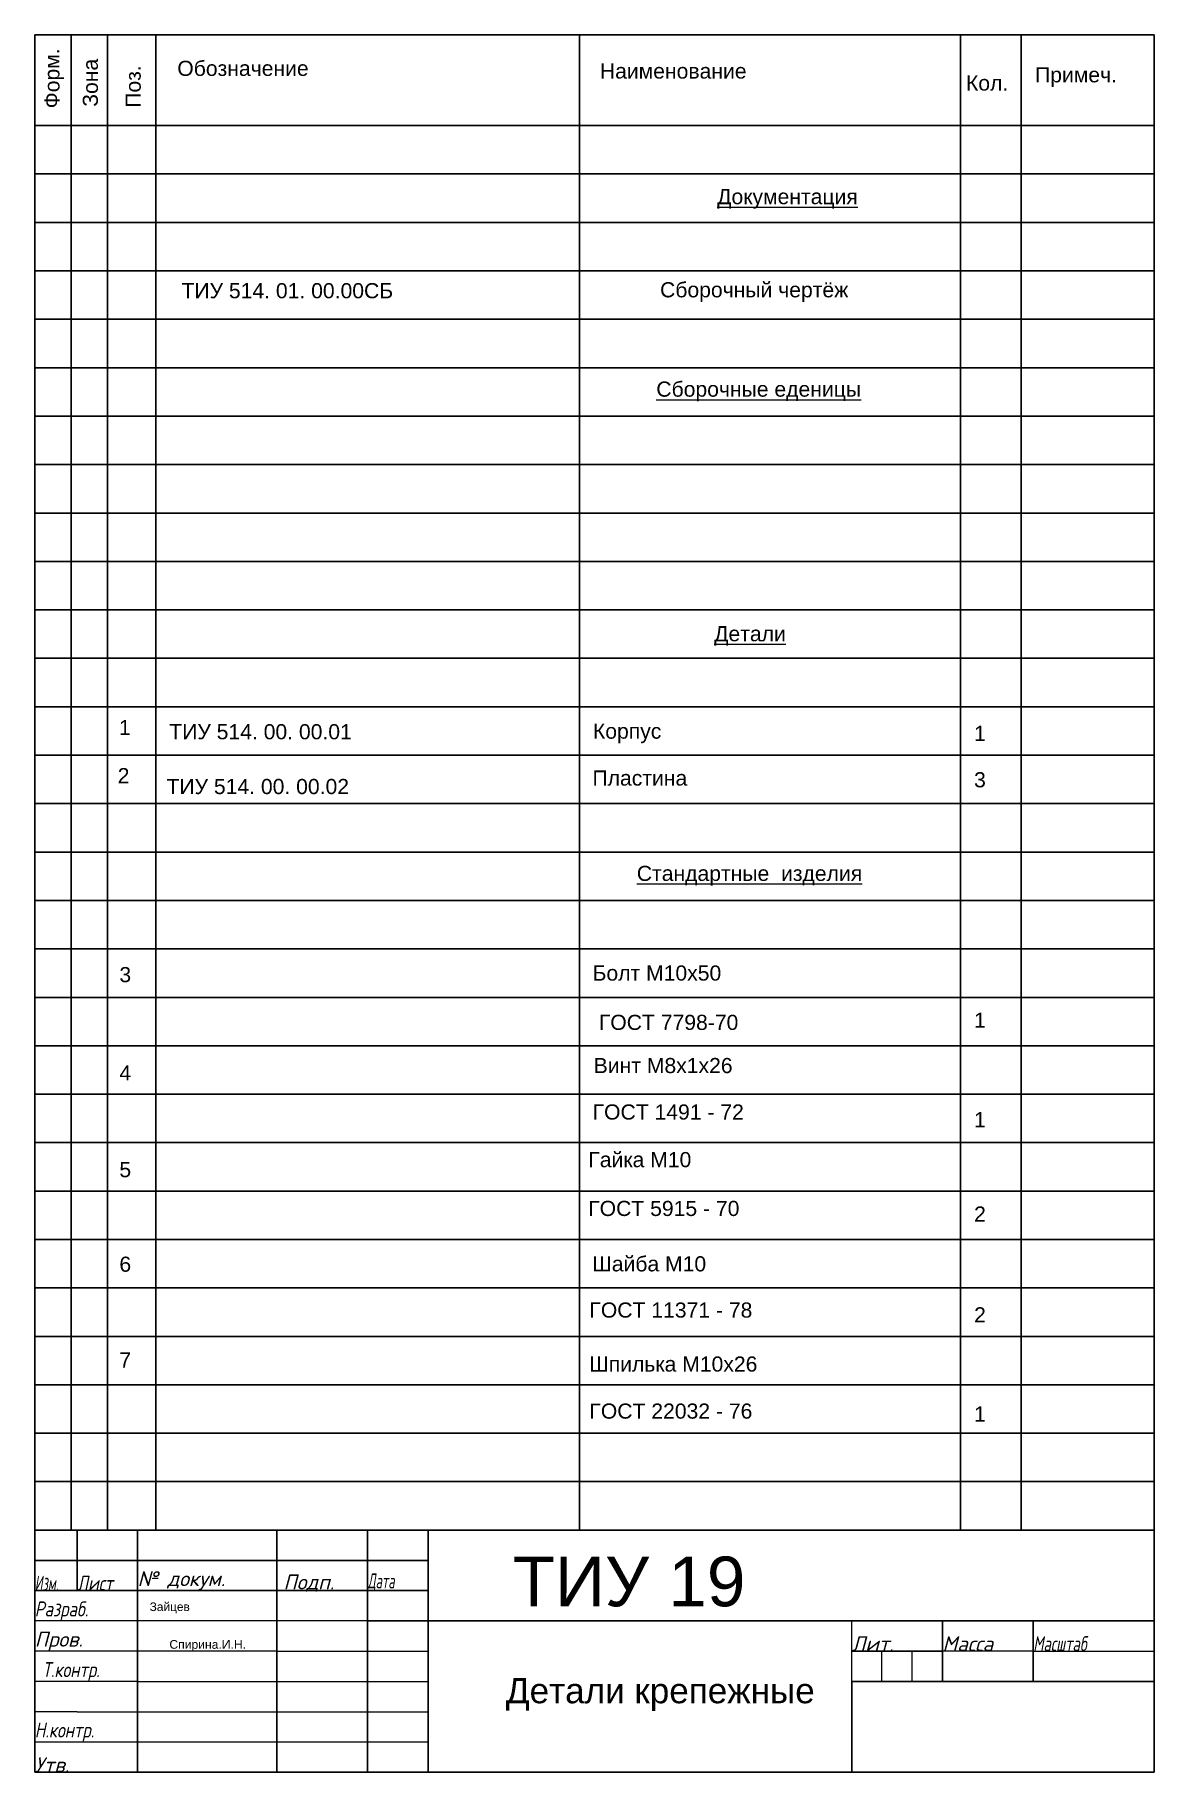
# Model space of a CAD drawing. Header units: millimetres. Extents: x 2450 to 3585, y 1226 to 1848.
# Drawn here: x 3399.5 to 3584.5, y 1259.5 to 1546.5 of the extents above; entities that cross this region are included whole.
import ezdxf

# ---------------------------------------------------------------- set-up
doc = ezdxf.new("R2010")
doc.units = ezdxf.units.MM
doc.styles.get("Standard").update_dxf_attribs({"font": 'arial.ttf'})

msp = doc.modelspace()

# ---------------------------------------------------------------- texts
at = {"lineweight": 0}
for s, height, p in [('ТИУ 19', 8.2092, (3478.483, 1286.938)), ('Детали крепежные', 4.14708, (3477.361, 1270.919))]:
    msp.add_text(s, height=height).set_placement(p)
for s, height, p in [('Зайцев', 1.4059, (3418.5, 1286.16)), ('Спирина.И.Н.', 1.43424, (3421.759, 1279.923))]:
    msp.add_text(s, height=height, dxfattribs=at).set_placement(p)
at = {"lineweight": 0, "char_height": 2.5, "attachment_point": 1, "rotation": 90}
for s, width, insert in [('Форм.', 6.24734, (3401.098, 1534.364)), ('Зона', 4.5371, (3407.443, 1534.63)), ('Поз.', 6.52593, (3414.524, 1534.462))]:
    msp.add_mtext_dynamic_manual_height_columns(s, width=width, gutter_width=12.5, heights=[0], dxfattribs=dict(at, insert=insert))
at = {"lineweight": 0, "char_height": 2.5, "attachment_point": 1}
for s, width, insert in [('Обозначение', 57.00917, (3423.066, 1542.227)), ('Наименование', 57.44229, (3492.894, 1541.784)), ('Кол.', 10, (3553.397, 1539.8)), ('Примеч.', 17.02024, (3564.806, 1541.163)), ('{\\LДокументация}', 25.79699, (3512.28, 1521.04)), ('ТИУ 514. 01. 00.00СБ', 68.24562, (3423.763, 1505.497)), ('Сборочный чертёж', 37.52098, (3502.842, 1505.652)), ('{\\LСборочные еденицы}', 43.11671, (3502.224, 1489.242)), ('{\\LДетали}', 4.27003, (3511.783, 1448.841)), ('1', 4.20029, (3413.422, 1433.341)), ('ТИУ 514. 00. 00.01', 68.24562, (3421.743, 1432.65)), ('Корпус', 27.97174, (3491.755, 1432.75)), ('1', 4.20029, (3554.736, 1432.385)), ('2', 4.20029, (3413.22, 1425.396)), ('ТИУ 514. 00. 00.02', 68.24562, (3421.284, 1423.598)), ('Пластина', 21.61828, (3491.672, 1425)), ('3', 4.20029, (3554.736, 1424.717)), ('{\\LСтандартные  изделия}', 46.16493, (3498.999, 1409.251)), ('3', 4.20029, (3413.495, 1392.527)), ('Болт М10х50', 41.71832, (3491.688, 1392.79)), ('ГОСТ 7798-70', 43.96266, (3492.726, 1384.639)), ('1', 4.20029, (3554.736, 1385.01)), ('4', 4.20029, (3413.495, 1376.292)), ('Винт М8х1х26', 42.45744, (3491.88, 1377.51)), ('ГОСТ 1491 - 72', 33.08589, (3491.7, 1369.834)), ('1', 4.20029, (3554.736, 1368.577)), ('Гайка М10', 40.92444, (3490.99, 1361.97)), ('5', 4.20029, (3413.495, 1360.307)), ('ГОСТ 5915 - 70', 37.05862, (3490.969, 1353.907)), ('2', 4.20029, (3554.736, 1352.983)), ('6', 4.20029, (3413.495, 1344.692)), ('Шайба М10', 42.45744, (3491.661, 1344.755)), ('ГОСТ 11371 - 78', 33.08589, (3491.163, 1337.121)), ('2', 4.20029, (3554.736, 1336.335)), ('7', 4.20029, (3413.495, 1328.881)), ('Шпилька М10х26', 42.45744, (3491.163, 1328.203)), ('ГОСТ 22032 - 76', 33.08589, (3491.163, 1320.432)), ('1', 4.20029, (3554.736, 1319.959))]:
    msp.add_mtext_dynamic_manual_height_columns(s, width=width, gutter_width=12.5, heights=[0], dxfattribs=dict(at, insert=insert))
at = {"lineweight": 0, "char_height": 2.46973}
for s, insert, width, attachment_point in [('\\W0.6;{\\fISOCPEUR|b0|i1|c204|p34;Изм.}', (3399.508, 1291.994), 4.93946, 1), ('{\\fISOCPEUR|b0|i1|c204|p34;\\W0.8;Лист}', (3406.508, 1291.994), 7.05638, 1), ('{\\fISOCPEUR|b0|i1|c204|p34;№ докум.}', (3416.508, 1292.735), 16.22967, 1), ('{\\fISOCPEUR|b0|i1|c204|p34;Подп.}', (3444.801, 1290.76), 10.58457, 5), ('{\\fISOCPEUR|b0|i1|c204|p34;\\W0.6;Дата}', (3454.508, 1292.365), 7.05638, 1), ('\\W0.8;{\\fISOCPEUR|b0|i1|c204|p34;Разраб.}', (3399.508, 1287.735), 11.99584, 1), ('{\\fISOCPEUR|b0|i1|c204|p34;Пров.}', (3399.508, 1282.735), 11.99584, 1), ('{\\fISOCPEUR|b0|i1|c204|p34;Лит.}', (3534.508, 1281.994), 10.20794, 1), ('{\\fISOCPEUR|b0|i1|c204|p34;Масса}', (3549.508, 1281.994), 12.08745, 1), ('{\\fISOCPEUR|b0|i1|c204|p34;\\W0.7;Масштаб}', (3564.508, 1281.994), 12.70148, 1), ('\\W0.8;{\\fISOCPEUR|b0|i1|c204|p34;Т.контр.}', (3405.506, 1276.13), 11.99584, 5), ('\\W0.8;{\\fISOCPEUR|b0|i1|c204|p34;Н.контр.}', (3399.508, 1267.735), 11.99584, 1), ('{\\fISOCPEUR|b0|i1|c204|p34;Утв.}', (3399.508, 1261.994), 11.99584, 1)]:
    msp.add_mtext(s, dxfattribs=dict(at, insert=insert, width=width, attachment_point=attachment_point))

# ---------------------------------------------------------------- linework, layer by layer
at = {"lineweight": 30}
for p, q in [((3584.508, 1546.525), (3399.508, 1546.525)), ((3399.508, 1546.525), (3399.508, 1259.525)), ((3405.508, 1546.525), (3405.508, 1299.525)), ((3411.508, 1546.525), (3411.508, 1299.525)), ((3419.508, 1546.525), (3419.508, 1299.525)), ((3489.508, 1546.525), (3489.508, 1299.525)), ((3552.508, 1546.525), (3552.508, 1299.525)), ((3562.508, 1546.525), (3562.508, 1299.525)), ((3584.508, 1259.525), (3584.508, 1546.525)), ((3584.508, 1546.525), (3584.508, 1531.525)), ((3584.508, 1531.525), (3399.508, 1531.525)), ((3584.508, 1531.525), (3584.508, 1523.525)), ((3584.508, 1523.525), (3399.508, 1523.525)), ((3399.508, 1515.525), (3584.508, 1515.525)), ((3584.508, 1515.525), (3584.508, 1507.525)), ((3584.508, 1507.525), (3399.508, 1507.525)), ((3399.508, 1499.525), (3584.508, 1499.525)), ((3584.508, 1499.525), (3584.508, 1491.525)), ((3584.508, 1491.525), (3399.508, 1491.525)), ((3399.508, 1483.525), (3584.508, 1483.525)), ((3584.508, 1483.525), (3584.508, 1475.525)), ((3584.508, 1475.525), (3399.508, 1475.525)), ((3399.508, 1467.525), (3584.508, 1467.525)), ((3584.508, 1467.525), (3584.508, 1459.525)), ((3584.508, 1459.525), (3399.508, 1459.525)), ((3399.508, 1451.525), (3584.508, 1451.525)), ((3584.508, 1451.525), (3584.508, 1443.525)), ((3584.508, 1443.525), (3399.508, 1443.525)), ((3399.508, 1435.525), (3584.508, 1435.525)), ((3584.508, 1435.525), (3584.508, 1427.525)), ((3584.508, 1427.525), (3399.508, 1427.525)), ((3399.508, 1419.525), (3584.508, 1419.525)), ((3584.508, 1419.525), (3584.508, 1411.525)), ((3584.508, 1411.525), (3399.508, 1411.525)), ((3399.508, 1403.525), (3584.508, 1403.525)), ((3584.508, 1403.525), (3584.508, 1395.525)), ((3584.508, 1395.525), (3399.508, 1395.525)), ((3399.508, 1387.525), (3584.508, 1387.525)), ((3584.508, 1387.525), (3584.508, 1379.525)), ((3584.508, 1379.525), (3399.508, 1379.525)), ((3399.508, 1371.525), (3584.508, 1371.525)), ((3584.508, 1371.525), (3584.508, 1363.525)), ((3584.508, 1363.525), (3399.508, 1363.525)), ((3399.508, 1355.525), (3584.508, 1355.525)), ((3584.508, 1355.525), (3584.508, 1347.525)), ((3584.508, 1347.525), (3399.508, 1347.525)), ((3399.508, 1339.525), (3584.508, 1339.525)), ((3584.508, 1339.525), (3584.508, 1331.525)), ((3584.508, 1331.525), (3399.508, 1331.525)), ((3399.508, 1323.525), (3584.508, 1323.525)), ((3584.508, 1323.525), (3584.508, 1315.525)), ((3584.508, 1315.525), (3399.508, 1315.525)), ((3399.508, 1307.525), (3584.508, 1307.525)), ((3584.508, 1299.525), (3399.508, 1299.525)), ((3406.508, 1294.525), (3406.508, 1299.525)), ((3416.508, 1294.525), (3416.508, 1299.525)), ((3439.508, 1294.525), (3439.508, 1299.525)), ((3454.508, 1294.525), (3454.508, 1299.525)), ((3464.508, 1294.525), (3464.508, 1299.525)), ((3584.508, 1259.525), (3584.508, 1299.525)), ((3464.508, 1294.525), (3399.508, 1294.525)), ((3406.508, 1289.525), (3406.508, 1294.525)), ((3416.508, 1289.525), (3416.508, 1294.525)), ((3439.508, 1289.525), (3439.508, 1294.525)), ((3454.508, 1289.525), (3454.508, 1294.525)), ((3464.508, 1289.525), (3464.508, 1294.525)), ((3464.508, 1289.525), (3399.508, 1289.525)), ((3416.508, 1274.525), (3416.508, 1289.525)), ((3439.508, 1279.525), (3439.508, 1289.525)), ((3454.508, 1284.525), (3454.508, 1289.525)), ((3464.508, 1284.525), (3464.508, 1289.525)), ((3454.508, 1279.525), (3454.508, 1284.525)), ((3454.508, 1284.525), (3464.508, 1284.525)), ((3464.508, 1284.525), (3464.508, 1259.525)), ((3549.508, 1284.525), (3464.508, 1284.525)), ((3549.508, 1279.525), (3549.508, 1284.525)), ((3549.508, 1284.525), (3584.508, 1284.525)), ((3564.508, 1279.525), (3564.508, 1284.525)), ((3439.508, 1274.525), (3439.508, 1279.525)), ((3454.508, 1279.525), (3454.508, 1259.525)), ((3549.508, 1279.525), (3534.508, 1279.525)), ((3549.508, 1279.525), (3549.508, 1274.525)), ((3564.508, 1274.525), (3564.508, 1279.525)), ((3416.508, 1269.525), (3416.508, 1274.525)), ((3439.508, 1274.525), (3439.508, 1259.525)), ((3549.508, 1274.525), (3534.508, 1274.525)), ((3534.508, 1274.525), (3534.508, 1259.525)), ((3549.508, 1274.525), (3564.508, 1274.525)), ((3584.508, 1274.525), (3564.508, 1274.525)), ((3416.508, 1269.525), (3416.508, 1259.525)), ((3399.508, 1259.525), (3584.508, 1259.525))]:
    msp.add_line(p, q, dxfattribs=at)
at = {"lineweight": 0}
for p, q in [((3399.508, 1546.525), (3405.508, 1546.525)), ((3405.508, 1546.525), (3411.508, 1546.525)), ((3411.508, 1546.525), (3419.508, 1546.525)), ((3419.508, 1546.525), (3489.508, 1546.525)), ((3489.508, 1546.525), (3552.508, 1546.525)), ((3552.508, 1546.525), (3562.508, 1546.525)), ((3399.508, 1523.525), (3399.508, 1515.525)), ((3399.508, 1507.525), (3399.508, 1499.525)), ((3399.508, 1491.525), (3399.508, 1483.525)), ((3399.508, 1475.525), (3399.508, 1467.525)), ((3399.508, 1459.525), (3399.508, 1451.525)), ((3399.508, 1443.525), (3399.508, 1435.525)), ((3399.508, 1427.525), (3399.508, 1419.525)), ((3399.508, 1411.525), (3399.508, 1403.525)), ((3399.508, 1395.525), (3399.508, 1387.525)), ((3399.508, 1379.525), (3399.508, 1371.525)), ((3399.508, 1363.525), (3399.508, 1355.525)), ((3399.508, 1347.525), (3399.508, 1339.525)), ((3399.508, 1331.525), (3399.508, 1323.525)), ((3399.508, 1315.525), (3399.508, 1307.525)), ((3454.508, 1284.525), (3399.508, 1284.525)), ((3534.508, 1279.525), (3534.508, 1284.525)), ((3439.508, 1279.525), (3399.508, 1279.525)), ((3439.508, 1279.525), (3454.508, 1279.525)), ((3454.508, 1279.525), (3464.508, 1279.525)), ((3534.508, 1274.525), (3534.508, 1279.525)), ((3539.508, 1274.525), (3539.508, 1279.525)), ((3544.508, 1274.525), (3544.508, 1279.525)), ((3564.508, 1279.525), (3549.508, 1279.525)), ((3564.508, 1279.525), (3584.508, 1279.525)), ((3416.508, 1274.525), (3399.508, 1274.525)), ((3416.508, 1274.525), (3439.508, 1274.525)), ((3439.508, 1274.525), (3464.508, 1274.525)), ((3534.508, 1274.525), (3539.508, 1274.525)), ((3539.508, 1274.525), (3544.508, 1274.525)), ((3584.508, 1259.525), (3584.508, 1274.525)), ((3406.508, 1269.525), (3399.508, 1269.525)), ((3406.508, 1269.525), (3416.508, 1269.525)), ((3416.508, 1269.525), (3464.508, 1269.525)), ((3399.508, 1259.525), (3399.508, 1264.525)), ((3399.508, 1264.525), (3406.508, 1264.525)), ((3406.508, 1264.525), (3464.508, 1264.525))]:
    msp.add_line(p, q, dxfattribs=at)

msp.set_redraw_order([(e.dxf.handle, doc.entitydb.next_handle()) for e in msp.query("TEXT MTEXT ATTDEF DIMENSION ARC_DIMENSION")])  # texts and dimensions are drawn at this point

doc.saveas('drawing.dxf')
